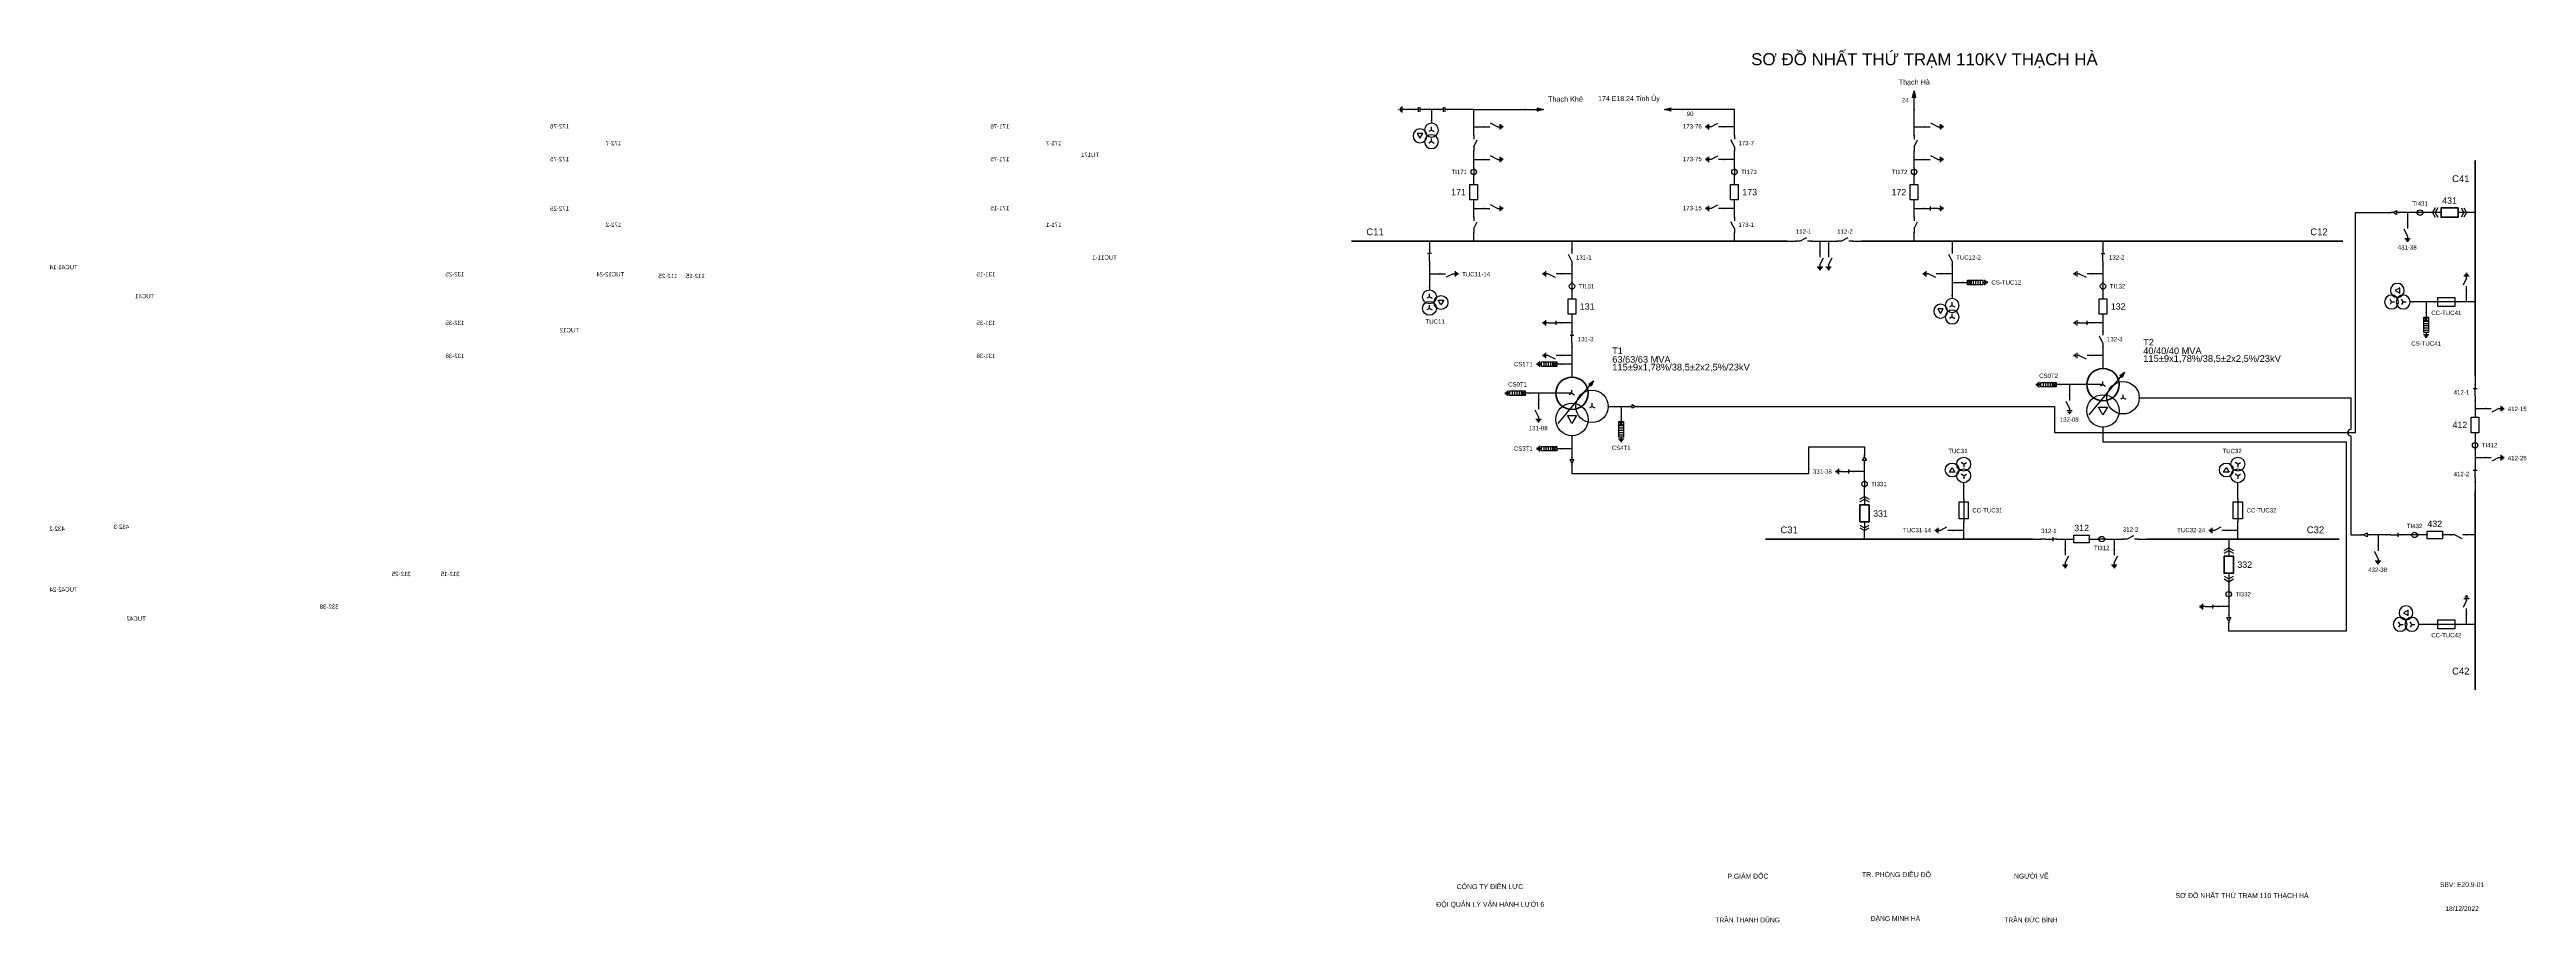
# Model space of a CAD drawing. Header units: millimetres. Extents: x -391 to 411, y 7 to 290.
import ezdxf

# ---------------------------------------------------------------- set-up
doc = ezdxf.new("R2010")
doc.units = ezdxf.units.MM
for name, color, linetype, lineweight in [('BUSBAR_110KV', 1, 'Continuous', 50), ('BUSBAR_22KV', 5, 'Continuous', 50), ('BUSBAR_35KV', 30, 'Continuous', 50), ('GROUND', 3, 'Continuous', 25), ('HV_110KV', 1, 'Continuous', 25), ('MV_22KV', 5, 'Continuous', 25), ('MV_35KV', 30, 'Continuous', 25)]:
    doc.layers.add(name, color=color, linetype=linetype, lineweight=lineweight)
doc.layers.add('SYM_PORTS', color=8, linetype='Continuous', plot=False)
doc.layers.add('TEXT', color=7, linetype='Continuous')
doc.styles.add('SLD_TEXT', font='arial.ttf')

# ---------------------------------------------------------------- blocks, each defined once
blk = doc.blocks.new('SYM_DISCONNECTOR_OPEN')
at = {"lineweight": 25}
for points in [[(0, -1.25), (-1.125, 1)], [(0, 2.5), (0, 1.25)], [(0, -1.25), (0, -2.5)]]:
    blk.add_lwpolyline(points, dxfattribs=at)
at = {"layer": 'SYM_PORTS'}
for p in [(0, 2.5), (0, -2.5)]:
    blk.add_point(p, dxfattribs=at)
blk.add_attdef('DEVICE_CODE', (1, -0.5), '', height=2)
blk = doc.blocks.new('SYM_EARTHING_SWITCH_OPEN')
at = {"lineweight": 25}
for points in [[(0, -1.25), (-1.125, 1)], [(0, 3), (0, 1.25)], [(-0.875, -2), (0.875, -2)], [(-0.5625, -2.4375), (0.5625, -2.4375)], [(-0.25, -2.875), (0.25, -2.875)], [(0, -1.25), (0, -2)]]:
    blk.add_lwpolyline(points, dxfattribs=at)
at = {"layer": 'SYM_PORTS'}
blk.add_point((0, 3), dxfattribs=at)
blk.add_attdef('DEVICE_CODE', (1.875, 0), '', height=2)
blk = doc.blocks.new('SYM_CIRCUIT_BREAKER')
at = {"lineweight": 25}
blk.add_lwpolyline([(-1.25, 2.5), (1.25, 2.5), (1.25, -2.5), (-1.25, -2.5)], close=True, dxfattribs=at)
at = {"layer": 'SYM_PORTS'}
for p in [(0, 2.5), (0, -2.5)]:
    blk.add_point(p, dxfattribs=at)
blk.add_attdef('DEVICE_CODE', (2.25, -0.5), '', height=2)
at = {"flags": 1}
blk.add_attdef('RATING', (2.25, -3.5), '', height=2, dxfattribs=at)
blk = doc.blocks.new('SYM_CURRENT_TRANSFORMER')
at = {"lineweight": 25}
blk.add_lwpolyline([(0, 1.25), (0, -1.25)], dxfattribs=at)
blk.add_circle((0, 0), 0.875, dxfattribs=at)
at = {"layer": 'SYM_PORTS'}
for p in [(0, 1.25), (0, -1.25)]:
    blk.add_point(p, dxfattribs=at)
blk.add_attdef('DEVICE_CODE', (1.875, -1.75), '', height=2)
at = {"flags": 1}
blk.add_attdef('RATIO', (1.875, -4.75), '', height=2, dxfattribs=at)
blk = doc.blocks.new('SYM_COUPLING_CAPACITOR')
at = {"lineweight": 25}
for points in [[(-0.75, 0.25), (0.75, 0.25)], [(0, 1.25), (0, 0.25)], [(-0.75, -0.25), (0.75, -0.25)], [(0, -0.25), (0, -1.25)]]:
    blk.add_lwpolyline(points, dxfattribs=at)
at = {"layer": 'SYM_PORTS'}
for p in [(0, 1.25), (0, -1.25)]:
    blk.add_point(p, dxfattribs=at)
blk.add_attdef('DEVICE_CODE', (1.75, -1.75), '', height=2)
blk = doc.blocks.new('SYM_VOLTAGE_TRANSFORMER')
at = {"lineweight": 25}
for points in [[(0, 1.375), (-0.8625, 0.875)], [(0, 4.625), (0, 3.625)], [(0, 1.375), (0, 2.375)], [(0, 1.375), (0.8625, 0.875)], [(0, -2.375), (-0.8625, -2.875)], [(0, -2.375), (0, -1.375)], [(0, -2.375), (0.8625, -2.875)]]:
    blk.add_lwpolyline(points, dxfattribs=at)
blk.add_lwpolyline([(2.875, 0.25), (4.625, 0.25), (3.75, -1.25)], close=True, dxfattribs=at)
for centre in [(0, 1.375), (3.75, -0.5), (0, -2.375)]:
    blk.add_circle(centre, 2.25, dxfattribs=at)
at = {"layer": 'SYM_PORTS'}
blk.add_point((0, 4.625), dxfattribs=at)
blk.add_attdef('DEVICE_CODE', (7, 1.625), '', height=2)
at = {"flags": 1}
blk.add_attdef('RATIO', (7, -1.375), '', height=2, dxfattribs=at)
blk = doc.blocks.new('SYM_GROUND_SYMBOL')
at = {"lineweight": 25}
for points in [[(0, 1.25), (0, -0.25)], [(-1, -0.25), (1, -0.25)], [(-0.625, -0.75), (0.625, -0.75)], [(-0.25, -1.25), (0.25, -1.25)]]:
    blk.add_lwpolyline(points, dxfattribs=at)
at = {"layer": 'SYM_PORTS'}
blk.add_point((0, 1.25), dxfattribs=at)
blk = doc.blocks.new('SYM_LINE_FEEDER_ARROW')
blk.add_hatch(color=7).paths.add_polyline_path([(0, -3), (-0.5, -0.75), (0, -1.25), (0.5, -0.75)])
at = {"lineweight": 25}
blk.add_lwpolyline([(0, 3), (0, -1.25)], dxfattribs=at)
blk.add_lwpolyline([(0, -3), (-0.5, -0.75), (0, -1.25), (0.5, -0.75)], close=True, dxfattribs=at)
at = {"layer": 'SYM_PORTS'}
blk.add_point((0, 3), dxfattribs=at)
blk.add_attdef('LINE_NAME', (1.5, 0), '', height=2)
blk = doc.blocks.new('SYM_DISCONNECTOR_CLOSED')
at = {"lineweight": 25}
for points in [[(-0.625, 1.25), (0.625, 1.25)], [(0, 2.5), (0, 1.25)], [(0, -1.25), (0, 1.5)], [(0, -1.25), (0, -2.5)]]:
    blk.add_lwpolyline(points, dxfattribs=at)
at = {"layer": 'SYM_PORTS'}
for p in [(0, 2.5), (0, -2.5)]:
    blk.add_point(p, dxfattribs=at)
blk.add_attdef('DEVICE_CODE', (1.625, -0.5), '', height=2)
blk = doc.blocks.new('SYM_EARTHING_SWITCH_CLOSED')
at = {"lineweight": 25}
for points in [[(-0.625, 1.25), (0.625, 1.25)], [(0, 3), (0, 1.25)], [(0, -1.25), (0, 1.5)], [(-0.875, -2), (0.875, -2)], [(-0.5625, -2.4375), (0.5625, -2.4375)], [(-0.25, -2.875), (0.25, -2.875)], [(0, -1.25), (0, -2)]]:
    blk.add_lwpolyline(points, dxfattribs=at)
at = {"layer": 'SYM_PORTS'}
blk.add_point((0, 3), dxfattribs=at)
blk.add_attdef('DEVICE_CODE', (1.875, 0), '', height=2)
blk = doc.blocks.new('SYM_SURGE_ARRESTER')
at = {"lineweight": 25}
for points in [[(-0.75, 2.5), (0.75, 2.5), (0.75, 1.25), (-0.75, 1.25)], [(-0.75, 1.25), (0.75, 1.25), (0.75, -2.5), (-0.75, -2.5)]]:
    blk.add_lwpolyline(points, close=True, dxfattribs=at)
for points in [[(-0.75, 2.5), (0.75, 1.25)], [(0.75, 2.5), (-0.75, 1.25)], [(-0.75, 0.5), (0.75, 0.5)], [(0, 4), (0, 2.5)], [(-0.875, -3.125), (0.875, -3.125)], [(-0.75, -0.25), (0.75, -0.25)], [(-0.75, -1), (0.75, -1)], [(-0.75, -1.75), (0.75, -1.75)], [(-0.5625, -3.5625), (0.5625, -3.5625)], [(-0.25, -4), (0.25, -4)], [(0, -2.5), (0, -3.125)]]:
    blk.add_lwpolyline(points, dxfattribs=at)
at = {"layer": 'SYM_PORTS'}
blk.add_point((0, 4), dxfattribs=at)
blk.add_attdef('DEVICE_CODE', (1.875, 1), '', height=2)
blk = doc.blocks.new('SYM_TRANSFORMER_3W')
blk.add_hatch(color=7).paths.add_polyline_path([(3.75, 8.25), (3.0125, 6.575), (2.2375, 7.225)])
at = {"lineweight": 25}
for points in [[(3.75, 8.25), (3.0125, 6.575), (2.2375, 7.225)], [(-4.75, -3), (-1.75, -3), (-3.25, -5.5)]]:
    blk.add_lwpolyline(points, close=True, dxfattribs=at)
for points in [[(-3.25, 4.25), (-8.5, 4.25)], [(-7.75, -5.5), (3.0125, 7.35)], [(-3.25, 4.25), (-4.1125, 3.75)], [(-3.25, 4.25), (-3.25, 5.25)], [(-3.25, 4.25), (-2.3875, 3.75)], [(3.25, 0), (2.3875, -0.5)], [(3.25, 0), (3.25, 1)], [(3.25, 0), (4.1125, -0.5)]]:
    blk.add_lwpolyline(points, dxfattribs=at)
at = {"lineweight": 50}
blk.add_circle((-3.25, 4.25), 5.25, dxfattribs=at)
at = {"lineweight": 25}
for centre in [(-3.25, -4.25), (3.25, 0)]:
    blk.add_circle(centre, 5.25, dxfattribs=at)
at = {"layer": 'SYM_PORTS'}
for p in [(-3.25, 9.5), (-8.5, 4.25), (8.5, 0), (-3.25, -9.5)]:
    blk.add_point(p, dxfattribs=at)
blk.add_attdef('DEVICE_CODE', (9.5, 6.5), '', height=2)
at = {"flags": 1}
for tag, p in [('VOLTAGE_RATIO', (9.5, 0.5)), ('POWER', (9.5, 3.5))]:
    blk.add_attdef(tag, p, '', height=2, dxfattribs=at)
blk = doc.blocks.new('SYM_CABLE_TERMINATION')
at = {"lineweight": 25}
blk.add_lwpolyline([(-0.625, 0.5), (0.625, 0.5), (0, -0.625)], close=True, dxfattribs=at)
for points in [[(0, 1.25), (0, 0.5)], [(0, -0.625), (0, -1.25)]]:
    blk.add_lwpolyline(points, dxfattribs=at)
at = {"layer": 'SYM_PORTS'}
for p in [(0, 1.25), (0, -1.25)]:
    blk.add_point(p, dxfattribs=at)
blk = doc.blocks.new('SYM_DRAWOUT_BREAKER')
at = {"lineweight": 25}
for points in [[(-1.5, 4.625), (0, 5.5), (1.5, 4.625)], [(-1.5, 3.75), (0, 4.625), (1.5, 3.75)], [(0, 5.5), (0, 2.75)], [(-1.5, -3.75), (0, -4.625), (1.5, -3.75)], [(-1.5, -4.625), (0, -5.5), (1.5, -4.625)], [(0, -2.75), (0, -5.5)]]:
    blk.add_lwpolyline(points, dxfattribs=at)
at = {"lineweight": 35}
blk.add_lwpolyline([(-1.5, 2.75), (1.5, 2.75), (1.5, -2.75), (-1.5, -2.75)], close=True, dxfattribs=at)
at = {"layer": 'SYM_PORTS'}
for p in [(0, 5.5), (0, -5.5)]:
    blk.add_point(p, dxfattribs=at)
blk.add_attdef('DEVICE_CODE', (2.5, 2.5), '', height=2)
at = {"flags": 1}
blk.add_attdef('RATING', (2.5, -0.5), '', height=2, dxfattribs=at)
blk = doc.blocks.new('SYM_FUSE_DISCONNECTOR')
at = {"lineweight": 25}
blk.add_lwpolyline([(-1.5, 2.75), (1.5, 2.75), (1.5, -2.75), (-1.5, -2.75)], close=True, dxfattribs=at)
blk.add_lwpolyline([(0, 3.75), (0, -3.75)], dxfattribs=at)
at = {"layer": 'SYM_PORTS'}
for p in [(0, 3.75), (0, -3.75)]:
    blk.add_point(p, dxfattribs=at)
blk.add_attdef('DEVICE_CODE', (2.5, 0.75), '', height=2)
at = {"flags": 1}
blk.add_attdef('RATING', (2.5, -2.25), '', height=2, dxfattribs=at)

msp = doc.modelspace()

# ---------------------------------------------------------------- linework, layer by layer
at = {"layer": 'BUSBAR_110KV', "const_width": 0.533}
for points in [[(30.23, 227.96), (171.48, 227.96)], [(195.45, 227.96), (351.45, 227.96)]]:
    msp.add_lwpolyline(points, dxfattribs=at)
at = {"layer": 'BUSBAR_22KV', "const_width": 0.533}
for points in [[(394.29, 254.18), (394.29, 184.3)], [(394.29, 147.26), (394.29, 82.65)]]:
    msp.add_lwpolyline(points, dxfattribs=at)
at = {"layer": 'BUSBAR_35KV', "const_width": 0.533}
for points in [[(164.36, 131.46), (250.94, 131.46)], [(287.98, 131.46), (350.28, 131.46)]]:
    msp.add_lwpolyline(points, dxfattribs=at)
at = {"layer": 'GROUND'}
msp.add_lwpolyline([(50.95, 270.59), (48.16, 270.59)], dxfattribs=at)
at = {"layer": 'HV_110KV'}
for points in [[(56.25, 270.59), (53.45, 270.59)], [(59.04, 270.59), (56.25, 270.59)], [(56.25, 270.59), (56.25, 267.18)], [(69.92, 270.59), (61.54, 270.59)], [(69.92, 265.01), (69.92, 270.59)], [(69.92, 270.59), (86.67, 270.59)], [(69.92, 262.22), (69.92, 265.01)], [(69.92, 265.01), (73.33, 265.01)], [(154.37, 265.01), (154.37, 270.59), (137.62, 270.59)], [(154.37, 265.01), (150.96, 265.01)], [(154.37, 262.22), (154.37, 265.01)], [(212.56, 265.01), (212.56, 270.59)], [(212.56, 262.22), (212.56, 265.01)], [(212.56, 265.01), (215.97, 265.01)], [(69.92, 254.43), (69.92, 257.22)], [(154.37, 254.43), (154.37, 257.22)], [(212.56, 254.43), (212.56, 257.22)], [(69.92, 251.63), (69.92, 254.43)], [(69.92, 254.43), (73.33, 254.43)], [(69.92, 246.34), (69.92, 249.13)], [(154.37, 254.43), (150.96, 254.43)], [(154.37, 251.63), (154.37, 254.43)], [(154.37, 246.34), (154.37, 249.13)], [(212.56, 251.63), (212.56, 254.43)], [(212.56, 254.43), (215.97, 254.43)], [(212.56, 246.34), (212.56, 249.13)], [(69.92, 238.55), (69.92, 241.34)], [(154.37, 238.55), (154.37, 241.34)], [(212.56, 238.55), (212.56, 241.34)], [(69.92, 235.76), (69.92, 238.55)], [(69.92, 238.55), (73.33, 238.55)], [(154.37, 238.55), (150.96, 238.55)], [(154.37, 235.76), (154.37, 238.55)], [(212.56, 235.76), (212.56, 238.55)], [(212.56, 238.55), (215.97, 238.55)], [(55.56, 227.96), (55.56, 225.17)], [(69.92, 227.96), (69.92, 230.76)], [(101.74, 227.96), (101.74, 225.17)], [(154.37, 227.96), (154.37, 230.76)], [(171.48, 227.96), (174.28, 227.96)], [(179.28, 227.96), (182.07, 227.96)], [(182.07, 227.96), (182.07, 224.55)], [(182.07, 227.96), (184.86, 227.96)], [(184.86, 227.96), (184.86, 224.55)], [(184.86, 227.96), (187.65, 227.96)], [(192.65, 227.96), (195.45, 227.96)], [(212.56, 227.96), (212.56, 230.76)], [(224.9, 227.96), (224.9, 225.17)], [(273.75, 227.96), (273.75, 225.17)], [(55.56, 220.17), (55.56, 217.38)], [(55.56, 217.38), (58.98, 217.38)], [(55.56, 217.38), (55.56, 213.19)], [(101.74, 217.38), (98.32, 217.38)], [(101.74, 220.17), (101.74, 217.38)], [(101.74, 217.38), (101.74, 214.59)], [(224.9, 217.38), (221.48, 217.38)], [(224.9, 220.17), (224.9, 217.38)], [(224.9, 217.38), (224.9, 214.59)], [(273.75, 217.38), (270.33, 217.38)], [(273.75, 220.17), (273.75, 217.38)], [(273.75, 217.38), (273.75, 214.59)], [(101.74, 212.09), (101.74, 209.3)], [(224.9, 214.59), (228.31, 214.59)], [(224.9, 214.59), (224.9, 210.4)], [(273.75, 212.09), (273.75, 209.3)], [(101.74, 201.5), (98.32, 201.5)], [(101.74, 204.3), (101.74, 201.5)], [(101.74, 201.5), (101.74, 198.71)], [(273.75, 201.5), (270.33, 201.5)], [(273.75, 204.3), (273.75, 201.5)], [(273.75, 201.5), (273.75, 198.71)], [(101.74, 193.71), (101.74, 190.92)], [(273.75, 193.71), (273.75, 190.92)], [(101.74, 190.92), (98.32, 190.92)], [(101.74, 188.13), (98.32, 188.13)], [(101.74, 190.92), (101.74, 188.13)], [(101.74, 188.13), (101.74, 183.94)], [(273.75, 190.92), (270.33, 190.92)], [(273.75, 190.92), (273.75, 186.73)], [(90.9, 178.69), (88.11, 178.69)], [(96.49, 178.69), (90.9, 178.69)], [(90.9, 178.69), (90.9, 175.27)], [(262.91, 181.48), (260.12, 181.48)], [(268.5, 181.48), (262.91, 181.48)], [(262.91, 181.48), (262.91, 178.06)]]:
    msp.add_lwpolyline(points, dxfattribs=at)
at = {"layer": 'MV_22KV'}
for points in [[(122.97, 174.44), (125.67, 174.44), (258, 174.44), (258, 165.95), (355.5, 165.95), (355.5, 237.22), (364.42, 237.22), (367.12, 237.22)], [(372.41, 237.22), (369.62, 237.22)], [(375.21, 237.22), (372.41, 237.22)], [(372.41, 237.22), (372.41, 233.8)], [(380.5, 237.22), (377.71, 237.22)], [(394.29, 237.22), (391.5, 237.22)], [(391.5, 208.26), (391.5, 211.68)], [(378.41, 208.26), (374.23, 208.26)], [(381.21, 208.26), (378.41, 208.26)], [(378.41, 208.26), (378.41, 204.84)], [(391.5, 208.26), (388.71, 208.26)], [(394.29, 208.26), (391.5, 208.26)], [(394.29, 184.3), (394.29, 181.51)], [(113.49, 174.44), (117.68, 174.44)], [(117.68, 174.44), (117.68, 171.02)], [(117.68, 174.44), (120.47, 174.44)], [(394.29, 176.51), (394.29, 173.72)], [(394.29, 173.72), (397.71, 173.72)], [(394.29, 173.72), (394.29, 170.93)], [(394.29, 165.93), (394.29, 163.13)], [(394.29, 160.63), (394.29, 157.84)], [(394.29, 157.84), (397.71, 157.84)], [(394.29, 157.84), (394.29, 155.05)], [(394.29, 150.05), (394.29, 147.26)], [(362.83, 132.82), (360.04, 132.82)], [(365.62, 132.82), (362.83, 132.82)], [(362.83, 132.82), (362.83, 129.41)], [(373.41, 132.82), (370.62, 132.82)], [(378.71, 132.82), (375.91, 132.82)], [(386.5, 132.82), (383.71, 132.82)], [(394.29, 132.82), (391.5, 132.82)], [(391.5, 103.86), (391.5, 107.28)], [(381.21, 103.86), (377.02, 103.86)], [(391.5, 103.86), (388.71, 103.86)], [(394.29, 103.86), (391.5, 103.86)]]:
    msp.add_lwpolyline(points, dxfattribs=at)
msp.add_lwpolyline([(285.5, 177.23), (288.2, 177.23), (354, 177.23), (354, 166.95, 1), (354, 164.95), (354, 132.82), (354.84, 132.82), (357.54, 132.82)], format="xyb", dxfattribs=at)
at = {"layer": 'MV_35KV'}
for points in [[(101.74, 160.75), (98.32, 160.75)], [(101.74, 164.94), (101.74, 160.75)], [(101.74, 155.46), (101.74, 152.76), (178.5, 152.76), (178.5, 161.33), (196.5, 161.33), (196.5, 158.63)], [(101.74, 160.75), (101.74, 157.96)], [(273.75, 167.73), (273.75, 165.03), (273.75, 162.95), (352.5, 162.95), (352.5, 101.6), (314.49, 101.6), (314.49, 104.3)], [(196.5, 153.34), (193.08, 153.34)], [(196.5, 153.34), (196.5, 156.13)], [(196.5, 150.55), (196.5, 153.34)], [(196.5, 145.26), (196.5, 148.05)], [(228.62, 144.55), (228.62, 148.74)], [(317.44, 144.55), (317.44, 148.74)], [(228.62, 134.26), (228.62, 137.05)], [(317.44, 134.26), (317.44, 137.05)], [(196.5, 131.46), (196.5, 134.26)], [(228.62, 134.26), (225.21, 134.26)], [(228.62, 131.46), (228.62, 134.26)], [(250.94, 131.46), (253.73, 131.46)], [(258.73, 131.46), (261.52, 131.46)], [(261.52, 131.46), (261.52, 128.05)], [(261.52, 131.46), (264.32, 131.46)], [(269.32, 131.46), (272.11, 131.46)], [(274.61, 131.46), (277.4, 131.46)], [(277.4, 131.46), (277.4, 128.05)], [(277.4, 131.46), (280.19, 131.46)], [(285.19, 131.46), (287.98, 131.46)], [(317.44, 134.26), (314.02, 134.26)], [(314.49, 131.46), (314.49, 128.67)], [(317.44, 131.46), (317.44, 134.26)], [(314.49, 117.67), (314.49, 114.88)], [(314.49, 112.38), (314.49, 109.59)], [(314.49, 109.59), (311.07, 109.59)], [(314.49, 109.59), (314.49, 106.8)]]:
    msp.add_lwpolyline(points, dxfattribs=at)

# ---------------------------------------------------------------- block references
at = {"layer": 'GROUND', "rotation": 270}
msp.add_blockref('SYM_GROUND_SYMBOL', (46.91, 270.59), dxfattribs=at)
at = {"layer": 'HV_110KV'}
for name, p, rotation in [('SYM_LINE_FEEDER_ARROW', (212.56, 273.59), 180), ('SYM_COUPLING_CAPACITOR', (52.2, 270.59), 270), ('SYM_COUPLING_CAPACITOR', (60.29, 270.59), 270), ('SYM_LINE_FEEDER_ARROW', (89.67, 270.59), 90), ('SYM_LINE_FEEDER_ARROW', (134.62, 270.59), 270)]:
    msp.add_blockref(name, p, dxfattribs=dict(at, rotation=rotation))
ref = msp.add_blockref('SYM_EARTHING_SWITCH_OPEN', (218.97, 265.01), dxfattribs=dict(at, xscale=-1, rotation=90))
ref.add_attrib('DEVICE_CODE', '172-76', (223.14, 264.44), dxfattribs={"layer": 'TEXT', "extrusion": (0, 0, -1), "height": 1.409, "style": 'SLD_TEXT'})
ref = msp.add_blockref('SYM_EARTHING_SWITCH_OPEN', (76.33, 265.01), dxfattribs=dict(at, xscale=-1, rotation=90))
ref.add_attrib('DEVICE_CODE', '171-76', (80.5, 264.44), dxfattribs={"layer": 'TEXT', "extrusion": (0, 0, -1), "height": 1.409, "style": 'SLD_TEXT'})
ref = msp.add_blockref('SYM_VOLTAGE_TRANSFORMER', (56.25, 262.55), dxfattribs=dict(at, xscale=-1))
ref.add_attrib('DEVICE_CODE', 'TU171', (51.42, 255.22), dxfattribs={"layer": 'TEXT', "extrusion": (0, 0, -1), "height": 1.409, "style": 'SLD_TEXT'})
ref = msp.add_blockref('SYM_EARTHING_SWITCH_OPEN', (147.96, 265.01), dxfattribs=dict(at, rotation=270))
ref.add_attrib('DEVICE_CODE', '173-76', (137.66, 264.44), dxfattribs={"layer": 'TEXT', "height": 1.409, "style": 'SLD_TEXT'})
ref = msp.add_blockref('SYM_DISCONNECTOR_OPEN', (212.56, 259.72), dxfattribs=dict(at, xscale=-1))
ref.add_attrib('DEVICE_CODE', '172-7', (206.23, 259.01), dxfattribs={"layer": 'TEXT', "extrusion": (0, 0, -1), "height": 1.409, "style": 'SLD_TEXT'})
ref = msp.add_blockref('SYM_DISCONNECTOR_OPEN', (69.92, 259.72), dxfattribs=dict(at, xscale=-1))
ref.add_attrib('DEVICE_CODE', '171-7', (63.59, 259.01), dxfattribs={"layer": 'TEXT', "extrusion": (0, 0, -1), "height": 1.409, "style": 'SLD_TEXT'})
ref = msp.add_blockref('SYM_DISCONNECTOR_OPEN', (154.37, 259.72), dxfattribs=at)
ref.add_attrib('DEVICE_CODE', '173-7', (155.66, 259.02), dxfattribs={"layer": 'TEXT', "height": 1.409, "style": 'SLD_TEXT'})
ref = msp.add_blockref('SYM_EARTHING_SWITCH_OPEN', (218.97, 254.43), dxfattribs=dict(at, xscale=-1, rotation=90))
ref.add_attrib('DEVICE_CODE', '172-75', (223.14, 253.85), dxfattribs={"layer": 'TEXT', "extrusion": (0, 0, -1), "height": 1.409, "style": 'SLD_TEXT'})
ref = msp.add_blockref('SYM_EARTHING_SWITCH_OPEN', (76.33, 254.43), dxfattribs=dict(at, xscale=-1, rotation=90))
ref.add_attrib('DEVICE_CODE', '171-75', (80.5, 253.85), dxfattribs={"layer": 'TEXT', "extrusion": (0, 0, -1), "height": 1.409, "style": 'SLD_TEXT'})
ref = msp.add_blockref('SYM_CURRENT_TRANSFORMER', (69.92, 250.38), dxfattribs=at)
ref.add_attrib('DEVICE_CODE', 'TI171', (62.72, 249.68), dxfattribs={"layer": 'TEXT', "height": 1.409, "style": 'SLD_TEXT'})
ref = msp.add_blockref('SYM_EARTHING_SWITCH_OPEN', (147.96, 254.43), dxfattribs=dict(at, rotation=270))
ref.add_attrib('DEVICE_CODE', '173-75', (137.66, 253.85), dxfattribs={"layer": 'TEXT', "height": 1.409, "style": 'SLD_TEXT'})
ref = msp.add_blockref('SYM_CURRENT_TRANSFORMER', (154.37, 250.38), dxfattribs=at)
ref.add_attrib('DEVICE_CODE', 'TI173', (156.54, 249.69), dxfattribs={"layer": 'TEXT', "height": 1.409, "style": 'SLD_TEXT'})
ref = msp.add_blockref('SYM_CURRENT_TRANSFORMER', (212.56, 250.38), dxfattribs=at)
ref.add_attrib('DEVICE_CODE', 'TI172', (205.36, 249.68), dxfattribs={"layer": 'TEXT', "height": 1.409, "style": 'SLD_TEXT'})
ref = msp.add_blockref('SYM_CIRCUIT_BREAKER', (69.92, 243.84), dxfattribs=at)
ref.add_attrib('DEVICE_CODE', '171', (62.6, 242.81), dxfattribs={"layer": 'TEXT', "height": 2.052, "style": 'SLD_TEXT'})
ref = msp.add_blockref('SYM_CIRCUIT_BREAKER', (154.37, 243.84), dxfattribs=at)
ref.add_attrib('DEVICE_CODE', '173', (156.91, 242.83), dxfattribs={"layer": 'TEXT', "height": 2.053, "style": 'SLD_TEXT'})
ref = msp.add_blockref('SYM_CIRCUIT_BREAKER', (212.56, 243.84), dxfattribs=at)
ref.add_attrib('DEVICE_CODE', '172', (205.24, 242.81), dxfattribs={"layer": 'TEXT', "height": 2.052, "style": 'SLD_TEXT'})
ref = msp.add_blockref('SYM_EARTHING_SWITCH_CLOSED', (218.97, 238.55), dxfattribs=dict(at, xscale=-1, rotation=90))
ref.add_attrib('DEVICE_CODE', '172-25', (223.14, 237.85), dxfattribs={"layer": 'TEXT', "extrusion": (0, 0, -1), "height": 1.409, "style": 'SLD_TEXT'})
ref = msp.add_blockref('SYM_DISCONNECTOR_OPEN', (212.56, 233.26), dxfattribs=dict(at, xscale=-1))
ref.add_attrib('DEVICE_CODE', '172-2', (206.23, 232.55), dxfattribs={"layer": 'TEXT', "extrusion": (0, 0, -1), "height": 1.409, "style": 'SLD_TEXT'})
ref = msp.add_blockref('SYM_EARTHING_SWITCH_OPEN', (76.33, 238.55), dxfattribs=dict(at, xscale=-1, rotation=90))
ref.add_attrib('DEVICE_CODE', '171-15', (80.5, 237.98), dxfattribs={"layer": 'TEXT', "extrusion": (0, 0, -1), "height": 1.409, "style": 'SLD_TEXT'})
ref = msp.add_blockref('SYM_DISCONNECTOR_OPEN', (69.92, 233.26), dxfattribs=dict(at, xscale=-1))
ref.add_attrib('DEVICE_CODE', '171-1', (63.59, 232.55), dxfattribs={"layer": 'TEXT', "extrusion": (0, 0, -1), "height": 1.409, "style": 'SLD_TEXT'})
ref = msp.add_blockref('SYM_EARTHING_SWITCH_OPEN', (147.96, 238.55), dxfattribs=dict(at, rotation=270))
ref.add_attrib('DEVICE_CODE', '173-15', (137.66, 237.98), dxfattribs={"layer": 'TEXT', "height": 1.409, "style": 'SLD_TEXT'})
ref = msp.add_blockref('SYM_DISCONNECTOR_OPEN', (154.37, 233.26), dxfattribs=at)
ref.add_attrib('DEVICE_CODE', '173-1', (155.66, 232.56), dxfattribs={"layer": 'TEXT', "height": 1.409, "style": 'SLD_TEXT'})
ref = msp.add_blockref('SYM_DISCONNECTOR_CLOSED', (55.56, 222.67), dxfattribs=dict(at, xscale=-1))
ref.add_attrib('DEVICE_CODE', 'TUC11-1', (45.66, 221.97), dxfattribs={"layer": 'TEXT', "extrusion": (0, 0, -1), "height": 1.409, "style": 'SLD_TEXT'})
ref = msp.add_blockref('SYM_DISCONNECTOR_OPEN', (101.74, 222.67), dxfattribs=at)
ref.add_attrib('DEVICE_CODE', '131-1', (103.03, 221.98), dxfattribs={"layer": 'TEXT', "height": 1.409, "style": 'SLD_TEXT'})
ref = msp.add_blockref('SYM_DISCONNECTOR_OPEN', (176.78, 227.96), dxfattribs=dict(at, rotation=270))
ref.add_attrib('DEVICE_CODE', '112-1', (174.26, 230.38), dxfattribs={"layer": 'TEXT', "height": 1.409, "style": 'SLD_TEXT'})
ref = msp.add_blockref('SYM_DISCONNECTOR_OPEN', (190.15, 227.96), dxfattribs=dict(at, rotation=270))
ref.add_attrib('DEVICE_CODE', '112-2', (187.64, 230.38), dxfattribs={"layer": 'TEXT', "height": 1.409, "style": 'SLD_TEXT'})
ref = msp.add_blockref('SYM_DISCONNECTOR_OPEN', (224.9, 222.67), dxfattribs=at)
ref.add_attrib('DEVICE_CODE', 'TUC12-2', (226.19, 221.97), dxfattribs={"layer": 'TEXT', "height": 1.409, "style": 'SLD_TEXT'})
ref = msp.add_blockref('SYM_DISCONNECTOR_CLOSED', (273.75, 222.67), dxfattribs=at)
ref.add_attrib('DEVICE_CODE', '132-2', (275.67, 221.98), dxfattribs={"layer": 'TEXT', "height": 1.409, "style": 'SLD_TEXT'})
ref = msp.add_blockref('SYM_EARTHING_SWITCH_OPEN', (267.33, 217.38), dxfattribs=dict(at, xscale=-1, rotation=270))
ref.add_attrib('DEVICE_CODE', '132-25', (257.04, 216.56), dxfattribs={"layer": 'TEXT', "extrusion": (0, 0, -1), "height": 1.409, "style": 'SLD_TEXT'})
ref = msp.add_blockref('SYM_EARTHING_SWITCH_OPEN', (218.48, 217.38), dxfattribs=dict(at, xscale=-1, rotation=270))
ref.add_attrib('DEVICE_CODE', 'TUC12-24', (205.24, 216.55), dxfattribs={"layer": 'TEXT', "extrusion": (0, 0, -1), "height": 1.409, "style": 'SLD_TEXT'})
ref = msp.add_blockref('SYM_EARTHING_SWITCH_OPEN', (184.86, 221.55), dxfattribs=dict(at, xscale=-1))
ref.add_attrib('DEVICE_CODE', '112-25', (188.05, 215.97), dxfattribs={"layer": 'TEXT', "extrusion": (0, 0, -1), "height": 1.409, "style": 'SLD_TEXT'})
ref = msp.add_blockref('SYM_EARTHING_SWITCH_OPEN', (182.07, 221.55), dxfattribs=dict(at, xscale=-1))
ref.add_attrib('DEVICE_CODE', '112-15', (179.13, 215.97), dxfattribs={"layer": 'TEXT', "extrusion": (0, 0, -1), "height": 1.409, "style": 'SLD_TEXT'})
ref = msp.add_blockref('SYM_EARTHING_SWITCH_OPEN', (95.32, 217.38), dxfattribs=dict(at, xscale=-1, rotation=270))
ref.add_attrib('DEVICE_CODE', '131-15', (85.03, 216.56), dxfattribs={"layer": 'TEXT', "extrusion": (0, 0, -1), "height": 1.409, "style": 'SLD_TEXT'})
ref = msp.add_blockref('SYM_EARTHING_SWITCH_OPEN', (61.98, 217.38), dxfattribs=dict(at, rotation=90))
ref.add_attrib('DEVICE_CODE', 'TUC11-14', (66.14, 216.55), dxfattribs={"layer": 'TEXT', "height": 1.409, "style": 'SLD_TEXT'})
ref = msp.add_blockref('SYM_VOLTAGE_TRANSFORMER', (224.9, 205.77), dxfattribs=dict(at, xscale=-1))
ref.add_attrib('DEVICE_CODE', 'TUC12', (219.91, 198.42), dxfattribs={"layer": 'TEXT', "extrusion": (0, 0, -1), "height": 1.409, "style": 'SLD_TEXT'})
ref = msp.add_blockref('SYM_VOLTAGE_TRANSFORMER', (55.56, 208.57), dxfattribs=at)
ref.add_attrib('DEVICE_CODE', 'TUC11', (54.32, 201.22), dxfattribs={"layer": 'TEXT', "height": 1.409, "style": 'SLD_TEXT'})
ref = msp.add_blockref('SYM_CIRCUIT_BREAKER', (101.74, 206.8), dxfattribs=at)
ref.add_attrib('DEVICE_CODE', '131', (104.28, 205.78), dxfattribs={"layer": 'TEXT', "height": 2.053, "style": 'SLD_TEXT'})
ref = msp.add_blockref('SYM_CURRENT_TRANSFORMER', (101.74, 213.34), dxfattribs=at)
ref.add_attrib('DEVICE_CODE', 'TI131', (103.91, 212.64), dxfattribs={"layer": 'TEXT', "height": 1.409, "style": 'SLD_TEXT'})
ref = msp.add_blockref('SYM_SURGE_ARRESTER', (232.31, 214.59), dxfattribs=dict(at, rotation=90))
ref.add_attrib('DEVICE_CODE', 'CS-TUC12', (237.61, 213.88), dxfattribs={"layer": 'TEXT', "height": 1.409, "style": 'SLD_TEXT'})
ref = msp.add_blockref('SYM_CIRCUIT_BREAKER', (273.75, 206.8), dxfattribs=at)
ref.add_attrib('DEVICE_CODE', '132', (276.29, 205.78), dxfattribs={"layer": 'TEXT', "height": 2.053, "style": 'SLD_TEXT'})
ref = msp.add_blockref('SYM_CURRENT_TRANSFORMER', (273.75, 213.34), dxfattribs=at)
ref.add_attrib('DEVICE_CODE', 'TI132', (275.92, 212.64), dxfattribs={"layer": 'TEXT', "height": 1.409, "style": 'SLD_TEXT'})
ref = msp.add_blockref('SYM_EARTHING_SWITCH_CLOSED', (267.33, 201.5), dxfattribs=dict(at, xscale=-1, rotation=270))
ref.add_attrib('DEVICE_CODE', '132-35', (257.04, 200.81), dxfattribs={"layer": 'TEXT', "extrusion": (0, 0, -1), "height": 1.409, "style": 'SLD_TEXT'})
ref = msp.add_blockref('SYM_EARTHING_SWITCH_CLOSED', (95.32, 201.5), dxfattribs=dict(at, xscale=-1, rotation=270))
ref.add_attrib('DEVICE_CODE', '131-35', (85.03, 200.81), dxfattribs={"layer": 'TEXT', "extrusion": (0, 0, -1), "height": 1.409, "style": 'SLD_TEXT'})
ref = msp.add_blockref('SYM_TRANSFORMER_3W', (104.99, 174.44), dxfattribs=at)
ref.add_attrib('DEVICE_CODE', 'T1', (114.78, 191.39), dxfattribs={"layer": 'TEXT', "height": 2.126, "style": 'SLD_TEXT'})
ref = msp.add_blockref('SYM_DISCONNECTOR_CLOSED', (101.74, 196.21), dxfattribs=at)
ref.add_attrib('DEVICE_CODE', '131-3', (103.66, 195.52), dxfattribs={"layer": 'TEXT', "height": 1.409, "style": 'SLD_TEXT'})
ref = msp.add_blockref('SYM_TRANSFORMER_3W', (277, 177.23), dxfattribs=at)
ref.add_attrib('DEVICE_CODE', 'T2', (286.79, 194.18), dxfattribs={"layer": 'TEXT', "height": 2.126, "style": 'SLD_TEXT'})
ref = msp.add_blockref('SYM_DISCONNECTOR_OPEN', (273.75, 196.21), dxfattribs=at)
ref.add_attrib('DEVICE_CODE', '132-3', (275.04, 195.52), dxfattribs={"layer": 'TEXT', "height": 1.409, "style": 'SLD_TEXT'})
ref = msp.add_blockref('SYM_EARTHING_SWITCH_OPEN', (267.33, 190.92), dxfattribs=dict(at, xscale=-1, rotation=270))
ref.add_attrib('DEVICE_CODE', '132-38', (257.04, 190.1), dxfattribs={"layer": 'TEXT', "extrusion": (0, 0, -1), "height": 1.409, "style": 'SLD_TEXT'})
ref = msp.add_blockref('SYM_EARTHING_SWITCH_OPEN', (95.32, 190.92), dxfattribs=dict(at, xscale=-1, rotation=270))
ref.add_attrib('DEVICE_CODE', '131-38', (85.03, 190.1), dxfattribs={"layer": 'TEXT', "extrusion": (0, 0, -1), "height": 1.409, "style": 'SLD_TEXT'})
ref = msp.add_blockref('SYM_SURGE_ARRESTER', (94.32, 188.13), dxfattribs=dict(at, rotation=270))
ref.add_attrib('DEVICE_CODE', 'CS1T1', (82.91, 187.42), dxfattribs={"layer": 'TEXT', "height": 1.409, "style": 'SLD_TEXT'})
ref = msp.add_blockref('SYM_SURGE_ARRESTER', (256.12, 181.48), dxfattribs=dict(at, rotation=270))
ref.add_attrib('DEVICE_CODE', 'CS0T2', (253.06, 183.67), dxfattribs={"layer": 'TEXT', "height": 1.409, "style": 'SLD_TEXT'})
ref = msp.add_blockref('SYM_SURGE_ARRESTER', (84.11, 178.69), dxfattribs=dict(at, rotation=270))
ref.add_attrib('DEVICE_CODE', 'CS0T1', (81.05, 180.88), dxfattribs={"layer": 'TEXT', "height": 1.409, "style": 'SLD_TEXT'})
ref = msp.add_blockref('SYM_EARTHING_SWITCH_OPEN', (262.91, 175.06), dxfattribs=at)
ref.add_attrib('DEVICE_CODE', '132-08', (259.73, 169.48), dxfattribs={"layer": 'TEXT', "height": 1.409, "style": 'SLD_TEXT'})
ref = msp.add_blockref('SYM_EARTHING_SWITCH_OPEN', (90.9, 172.27), dxfattribs=at)
ref.add_attrib('DEVICE_CODE', '131-08', (87.72, 166.69), dxfattribs={"layer": 'TEXT', "height": 1.409, "style": 'SLD_TEXT'})
at = {"layer": 'MV_22KV'}
ref = msp.add_blockref('SYM_CURRENT_TRANSFORMER', (376.46, 237.22), dxfattribs=dict(at, rotation=270))
ref.add_attrib('DEVICE_CODE', 'TI431', (373.94, 239.41), dxfattribs={"layer": 'TEXT', "height": 1.409, "style": 'SLD_TEXT'})
ref = msp.add_blockref('SYM_DRAWOUT_BREAKER', (386, 237.22), dxfattribs=dict(at, rotation=270))
ref.add_attrib('DEVICE_CODE', '431', (383.61, 240.05), dxfattribs={"layer": 'TEXT', "height": 2.053, "style": 'SLD_TEXT'})
for p, rotation in [((368.37, 237.22), 270), ((121.72, 174.44), 90), ((358.79, 132.82), 270)]:
    msp.add_blockref('SYM_CABLE_TERMINATION', p, dxfattribs=dict(at, rotation=rotation))
ref = msp.add_blockref('SYM_EARTHING_SWITCH_OPEN', (372.41, 230.8), dxfattribs=at)
ref.add_attrib('DEVICE_CODE', '431-38', (369.23, 225.22), dxfattribs={"layer": 'TEXT', "height": 1.409, "style": 'SLD_TEXT'})
ref = msp.add_blockref('SYM_EARTHING_SWITCH_OPEN', (391.5, 214.68), dxfattribs=dict(at, xscale=-1, rotation=180))
ref.add_attrib('DEVICE_CODE', 'TUC41-14', (382.3, 218.87), dxfattribs={"layer": 'TEXT', "extrusion": (0, 0, -1), "height": 1.409, "style": 'SLD_TEXT'})
ref = msp.add_blockref('SYM_VOLTAGE_TRANSFORMER', (369.6, 208.26), dxfattribs=dict(at, xscale=-1, rotation=270))
ref.add_attrib('DEVICE_CODE', 'TUC41', (357.45, 209.43), dxfattribs={"layer": 'TEXT', "extrusion": (0, 0, -1), "height": 1.409, "style": 'SLD_TEXT'})
ref = msp.add_blockref('SYM_FUSE_DISCONNECTOR', (384.96, 208.26), dxfattribs=dict(at, rotation=270))
ref.add_attrib('DEVICE_CODE', 'CC-TUC41', (380.09, 204.03), dxfattribs={"layer": 'TEXT', "height": 1.409, "style": 'SLD_TEXT'})
ref = msp.add_blockref('SYM_SURGE_ARRESTER', (378.41, 200.84), dxfattribs=at)
ref.add_attrib('DEVICE_CODE', 'CS-TUC41', (373.6, 194.12), dxfattribs={"layer": 'TEXT', "height": 1.409, "style": 'SLD_TEXT'})
ref = msp.add_blockref('SYM_DISCONNECTOR_CLOSED', (394.29, 179.01), dxfattribs=at)
ref.add_attrib('DEVICE_CODE', '412-1', (387.34, 178.3), dxfattribs={"layer": 'TEXT', "height": 1.409, "style": 'SLD_TEXT'})
ref = msp.add_blockref('SYM_SURGE_ARRESTER', (117.68, 167.02), dxfattribs=at)
ref.add_attrib('DEVICE_CODE', 'CS4T1', (114.62, 160.3), dxfattribs={"layer": 'TEXT', "height": 1.409, "style": 'SLD_TEXT'})
ref = msp.add_blockref('SYM_CIRCUIT_BREAKER', (394.29, 168.43), dxfattribs=at)
ref.add_attrib('DEVICE_CODE', '412', (386.97, 167.4), dxfattribs={"layer": 'TEXT', "height": 2.052, "style": 'SLD_TEXT'})
ref = msp.add_blockref('SYM_EARTHING_SWITCH_OPEN', (400.71, 173.72), dxfattribs=dict(at, rotation=90))
ref.add_attrib('DEVICE_CODE', '412-15', (404.87, 172.9), dxfattribs={"layer": 'TEXT', "height": 1.409, "style": 'SLD_TEXT'})
ref = msp.add_blockref('SYM_CURRENT_TRANSFORMER', (394.29, 161.88), dxfattribs=at)
ref.add_attrib('DEVICE_CODE', 'TI412', (396.46, 161.18), dxfattribs={"layer": 'TEXT', "height": 1.409, "style": 'SLD_TEXT'})
ref = msp.add_blockref('SYM_DISCONNECTOR_CLOSED', (394.29, 152.55), dxfattribs=at)
ref.add_attrib('DEVICE_CODE', '412-2', (387.34, 151.84), dxfattribs={"layer": 'TEXT', "height": 1.409, "style": 'SLD_TEXT'})
ref = msp.add_blockref('SYM_EARTHING_SWITCH_OPEN', (400.71, 157.84), dxfattribs=dict(at, rotation=90))
ref.add_attrib('DEVICE_CODE', '412-25', (404.87, 157.02), dxfattribs={"layer": 'TEXT', "height": 1.409, "style": 'SLD_TEXT'})
ref = msp.add_blockref('SYM_CURRENT_TRANSFORMER', (374.66, 132.82), dxfattribs=dict(at, rotation=270))
ref.add_attrib('DEVICE_CODE', 'TI432', (372.15, 135.01), dxfattribs={"layer": 'TEXT', "height": 1.409, "style": 'SLD_TEXT'})
ref = msp.add_blockref('SYM_CIRCUIT_BREAKER', (381.21, 132.82), dxfattribs=dict(at, rotation=270))
ref.add_attrib('DEVICE_CODE', '432', (378.82, 135.4), dxfattribs={"layer": 'TEXT', "height": 2.053, "style": 'SLD_TEXT'})
ref = msp.add_blockref('SYM_DISCONNECTOR_OPEN', (389, 132.82), dxfattribs=dict(at, xscale=-1, rotation=270))
ref.add_attrib('DEVICE_CODE', '432-2', (386.48, 134.14), dxfattribs={"layer": 'TEXT', "extrusion": (0, 0, -1), "height": 1.409, "style": 'SLD_TEXT'})
ref = msp.add_blockref('SYM_DISCONNECTOR_CLOSED', (368.12, 132.82), dxfattribs=dict(at, xscale=-1, rotation=270))
ref.add_attrib('DEVICE_CODE', '432-3', (365.61, 134.76), dxfattribs={"layer": 'TEXT', "extrusion": (0, 0, -1), "height": 1.409, "style": 'SLD_TEXT'})
ref = msp.add_blockref('SYM_EARTHING_SWITCH_OPEN', (362.83, 126.41), dxfattribs=at)
ref.add_attrib('DEVICE_CODE', '432-38', (359.64, 120.82), dxfattribs={"layer": 'TEXT', "height": 1.409, "style": 'SLD_TEXT'})
ref = msp.add_blockref('SYM_EARTHING_SWITCH_OPEN', (391.5, 110.28), dxfattribs=dict(at, xscale=-1, rotation=180))
ref.add_attrib('DEVICE_CODE', 'TUC42-24', (382.3, 114.47), dxfattribs={"layer": 'TEXT', "extrusion": (0, 0, -1), "height": 1.409, "style": 'SLD_TEXT'})
ref = msp.add_blockref('SYM_VOLTAGE_TRANSFORMER', (372.39, 103.86), dxfattribs=dict(at, xscale=-1, rotation=270))
ref.add_attrib('DEVICE_CODE', 'TUC42', (360.24, 105.03), dxfattribs={"layer": 'TEXT', "extrusion": (0, 0, -1), "height": 1.409, "style": 'SLD_TEXT'})
ref = msp.add_blockref('SYM_FUSE_DISCONNECTOR', (384.96, 103.86), dxfattribs=dict(at, rotation=270))
ref.add_attrib('DEVICE_CODE', 'CC-TUC42', (380.09, 99.64), dxfattribs={"layer": 'TEXT', "height": 1.409, "style": 'SLD_TEXT'})
at = {"layer": 'MV_35KV'}
ref = msp.add_blockref('SYM_SURGE_ARRESTER', (94.32, 160.75), dxfattribs=dict(at, rotation=270))
ref.add_attrib('DEVICE_CODE', 'CS3T1', (82.91, 160.05), dxfattribs={"layer": 'TEXT', "height": 1.409, "style": 'SLD_TEXT'})
ref = msp.add_blockref('SYM_VOLTAGE_TRANSFORMER', (228.62, 153.36), dxfattribs=dict(at, rotation=180))
ref.add_attrib('DEVICE_CODE', 'TUC31', (223.63, 159.3), dxfattribs={"layer": 'TEXT', "height": 1.409, "style": 'SLD_TEXT'})
ref = msp.add_blockref('SYM_VOLTAGE_TRANSFORMER', (317.44, 153.36), dxfattribs=dict(at, rotation=180))
ref.add_attrib('DEVICE_CODE', 'TUC32', (312.44, 159.3), dxfattribs={"layer": 'TEXT', "height": 1.409, "style": 'SLD_TEXT'})
for p in [(101.74, 156.71), (314.49, 105.55)]:
    msp.add_blockref('SYM_CABLE_TERMINATION', p, dxfattribs=at)
ref = msp.add_blockref('SYM_EARTHING_SWITCH_CLOSED', (190.08, 153.34), dxfattribs=dict(at, rotation=270))
ref.add_attrib('DEVICE_CODE', '331-38', (179.79, 152.65), dxfattribs={"layer": 'TEXT', "height": 1.409, "style": 'SLD_TEXT'})
at = {"layer": 'MV_35KV', "rotation": 180}
msp.add_blockref('SYM_CABLE_TERMINATION', (196.5, 157.38), dxfattribs=at)
at = {"layer": 'MV_35KV'}
ref = msp.add_blockref('SYM_DRAWOUT_BREAKER', (196.5, 139.76), dxfattribs=at)
ref.add_attrib('DEVICE_CODE', '331', (199.29, 138.74), dxfattribs={"layer": 'TEXT', "height": 2.053, "style": 'SLD_TEXT'})
ref = msp.add_blockref('SYM_CURRENT_TRANSFORMER', (196.5, 149.3), dxfattribs=at)
ref.add_attrib('DEVICE_CODE', 'TI331', (198.67, 148.6), dxfattribs={"layer": 'TEXT', "height": 1.409, "style": 'SLD_TEXT'})
ref = msp.add_blockref('SYM_FUSE_DISCONNECTOR', (228.62, 140.8), dxfattribs=at)
ref.add_attrib('DEVICE_CODE', 'CC-TUC31', (231.42, 140.09), dxfattribs={"layer": 'TEXT', "height": 1.409, "style": 'SLD_TEXT'})
ref = msp.add_blockref('SYM_FUSE_DISCONNECTOR', (317.44, 140.8), dxfattribs=at)
ref.add_attrib('DEVICE_CODE', 'CC-TUC32', (320.23, 140.09), dxfattribs={"layer": 'TEXT', "height": 1.409, "style": 'SLD_TEXT'})
ref = msp.add_blockref('SYM_EARTHING_SWITCH_OPEN', (222.21, 134.26), dxfattribs=dict(at, rotation=270))
ref.add_attrib('DEVICE_CODE', 'TUC31-14', (208.97, 133.68), dxfattribs={"layer": 'TEXT', "height": 1.409, "style": 'SLD_TEXT'})
ref = msp.add_blockref('SYM_DISCONNECTOR_CLOSED', (256.23, 131.46), dxfattribs=dict(at, rotation=270))
ref.add_attrib('DEVICE_CODE', '312-1', (253.71, 133.41), dxfattribs={"layer": 'TEXT', "height": 1.409, "style": 'SLD_TEXT'})
ref = msp.add_blockref('SYM_CIRCUIT_BREAKER', (266.82, 131.46), dxfattribs=dict(at, rotation=270))
ref.add_attrib('DEVICE_CODE', '312', (264.43, 134.04), dxfattribs={"layer": 'TEXT', "height": 2.053, "style": 'SLD_TEXT'})
ref = msp.add_blockref('SYM_CURRENT_TRANSFORMER', (273.36, 131.46), dxfattribs=dict(at, rotation=270))
ref.add_attrib('DEVICE_CODE', 'TI312', (270.84, 127.88), dxfattribs={"layer": 'TEXT', "height": 1.409, "style": 'SLD_TEXT'})
ref = msp.add_blockref('SYM_DISCONNECTOR_OPEN', (282.69, 131.46), dxfattribs=dict(at, rotation=270))
ref.add_attrib('DEVICE_CODE', '312-2', (280.18, 133.91), dxfattribs={"layer": 'TEXT', "height": 1.409, "style": 'SLD_TEXT'})
ref = msp.add_blockref('SYM_EARTHING_SWITCH_OPEN', (311.02, 134.26), dxfattribs=dict(at, rotation=270))
ref.add_attrib('DEVICE_CODE', 'TUC32-24', (297.78, 133.68), dxfattribs={"layer": 'TEXT', "height": 1.409, "style": 'SLD_TEXT'})
ref = msp.add_blockref('SYM_DRAWOUT_BREAKER', (314.49, 123.17), dxfattribs=at)
ref.add_attrib('DEVICE_CODE', '332', (317.28, 122.16), dxfattribs={"layer": 'TEXT', "height": 2.053, "style": 'SLD_TEXT'})
ref = msp.add_blockref('SYM_EARTHING_SWITCH_OPEN', (277.4, 125.05), dxfattribs=dict(at, xscale=-1))
ref.add_attrib('DEVICE_CODE', '312-25', (274.46, 119.47), dxfattribs={"layer": 'TEXT', "extrusion": (0, 0, -1), "height": 1.409, "style": 'SLD_TEXT'})
ref = msp.add_blockref('SYM_EARTHING_SWITCH_OPEN', (261.52, 125.05), dxfattribs=dict(at, xscale=-1))
ref.add_attrib('DEVICE_CODE', '312-15', (258.59, 119.47), dxfattribs={"layer": 'TEXT', "extrusion": (0, 0, -1), "height": 1.409, "style": 'SLD_TEXT'})
ref = msp.add_blockref('SYM_CURRENT_TRANSFORMER', (314.49, 113.63), dxfattribs=at)
ref.add_attrib('DEVICE_CODE', 'TI332', (316.65, 112.93), dxfattribs={"layer": 'TEXT', "height": 1.409, "style": 'SLD_TEXT'})
ref = msp.add_blockref('SYM_EARTHING_SWITCH_CLOSED', (308.07, 109.59), dxfattribs=dict(at, xscale=-1, rotation=270))
ref.add_attrib('DEVICE_CODE', '332-38', (297.78, 108.89), dxfattribs={"layer": 'TEXT', "extrusion": (0, 0, -1), "height": 1.409, "style": 'SLD_TEXT'})

# ---------------------------------------------------------------- texts
at = {"layer": 'TEXT', "attachment_point": 7, "style": 'SLD_TEXT'}
for s, insert, char_height in [('SƠ ĐỒ NHẤT THỨ TRẠM 110KV THẠCH HÀ', (159.77, 284.05), 3.9116), ('Thạch Khê', (93.96, 272.76), 1.678), ('174 E18.24 Tỉnh Ủy', (110.21, 272.84), 1.617), ('Thạch Hà', (207.56, 278.27), 1.665), ('24', (208.58, 272.89), 1.409), ('90', (138.91, 268.46), 1.409), ('C41', (386.83, 247.05), 2.203), ('C11', (35.13, 229.83), 2.203), ('C12', (340.91, 229.83), 2.203), ('40/40/40 MVA', (286.79, 191.35), 2.1348), ('63/63/63 MVA', (114.78, 188.56), 2.1348), ('115±9x1,78%/38,5±2x2,5%/23kV', (114.78, 185.67), 2.1598), ('115±9x1,78%/38,5±2x2,5%/23kV', (286.79, 188.46), 2.1598), ('C31', (169.25, 133.33), 2.204), ('C32', (339.75, 133.33), 2.204), ('C42', (386.83, 87.58), 2.203), ('TR. PHÒNG ĐIỀU ĐỘ', (195.7, 21.66), 1.599), ('CÔNG TY ĐIỆN LỰC', (64.39, 17.78), 1.6001), ('P.GIÁM ĐỐC', (152.09, 21.49), 1.583), ('NGƯỜI VẼ', (244.92, 21.5), 1.572), ('SƠ ĐỒ NHẤT THỨ TRẠM 110 THẠCH HÀ', (297.24, 14.86), 1.6067), ('SBV: E20.9-01', (382.9, 18.76), 1.5498), ('ĐỘI QUẢN LÝ VẬN HÀNH LƯỚI 6', (57.76, 11.94), 1.6113), ('TRẦN THANH DŨNG', (148.18, 7.32), 1.5498), ('ĐẶNG MINH HÀ', (198.52, 7.48), 1.5498), ('TRẦN ĐỨC BÌNH', (241.79, 7.32), 1.5498), ('18/12/2022', (384.64, 11), 1.55)]:
    msp.add_mtext(s, dxfattribs=dict(at, insert=insert, char_height=char_height))

doc.saveas('drawing.dxf')
